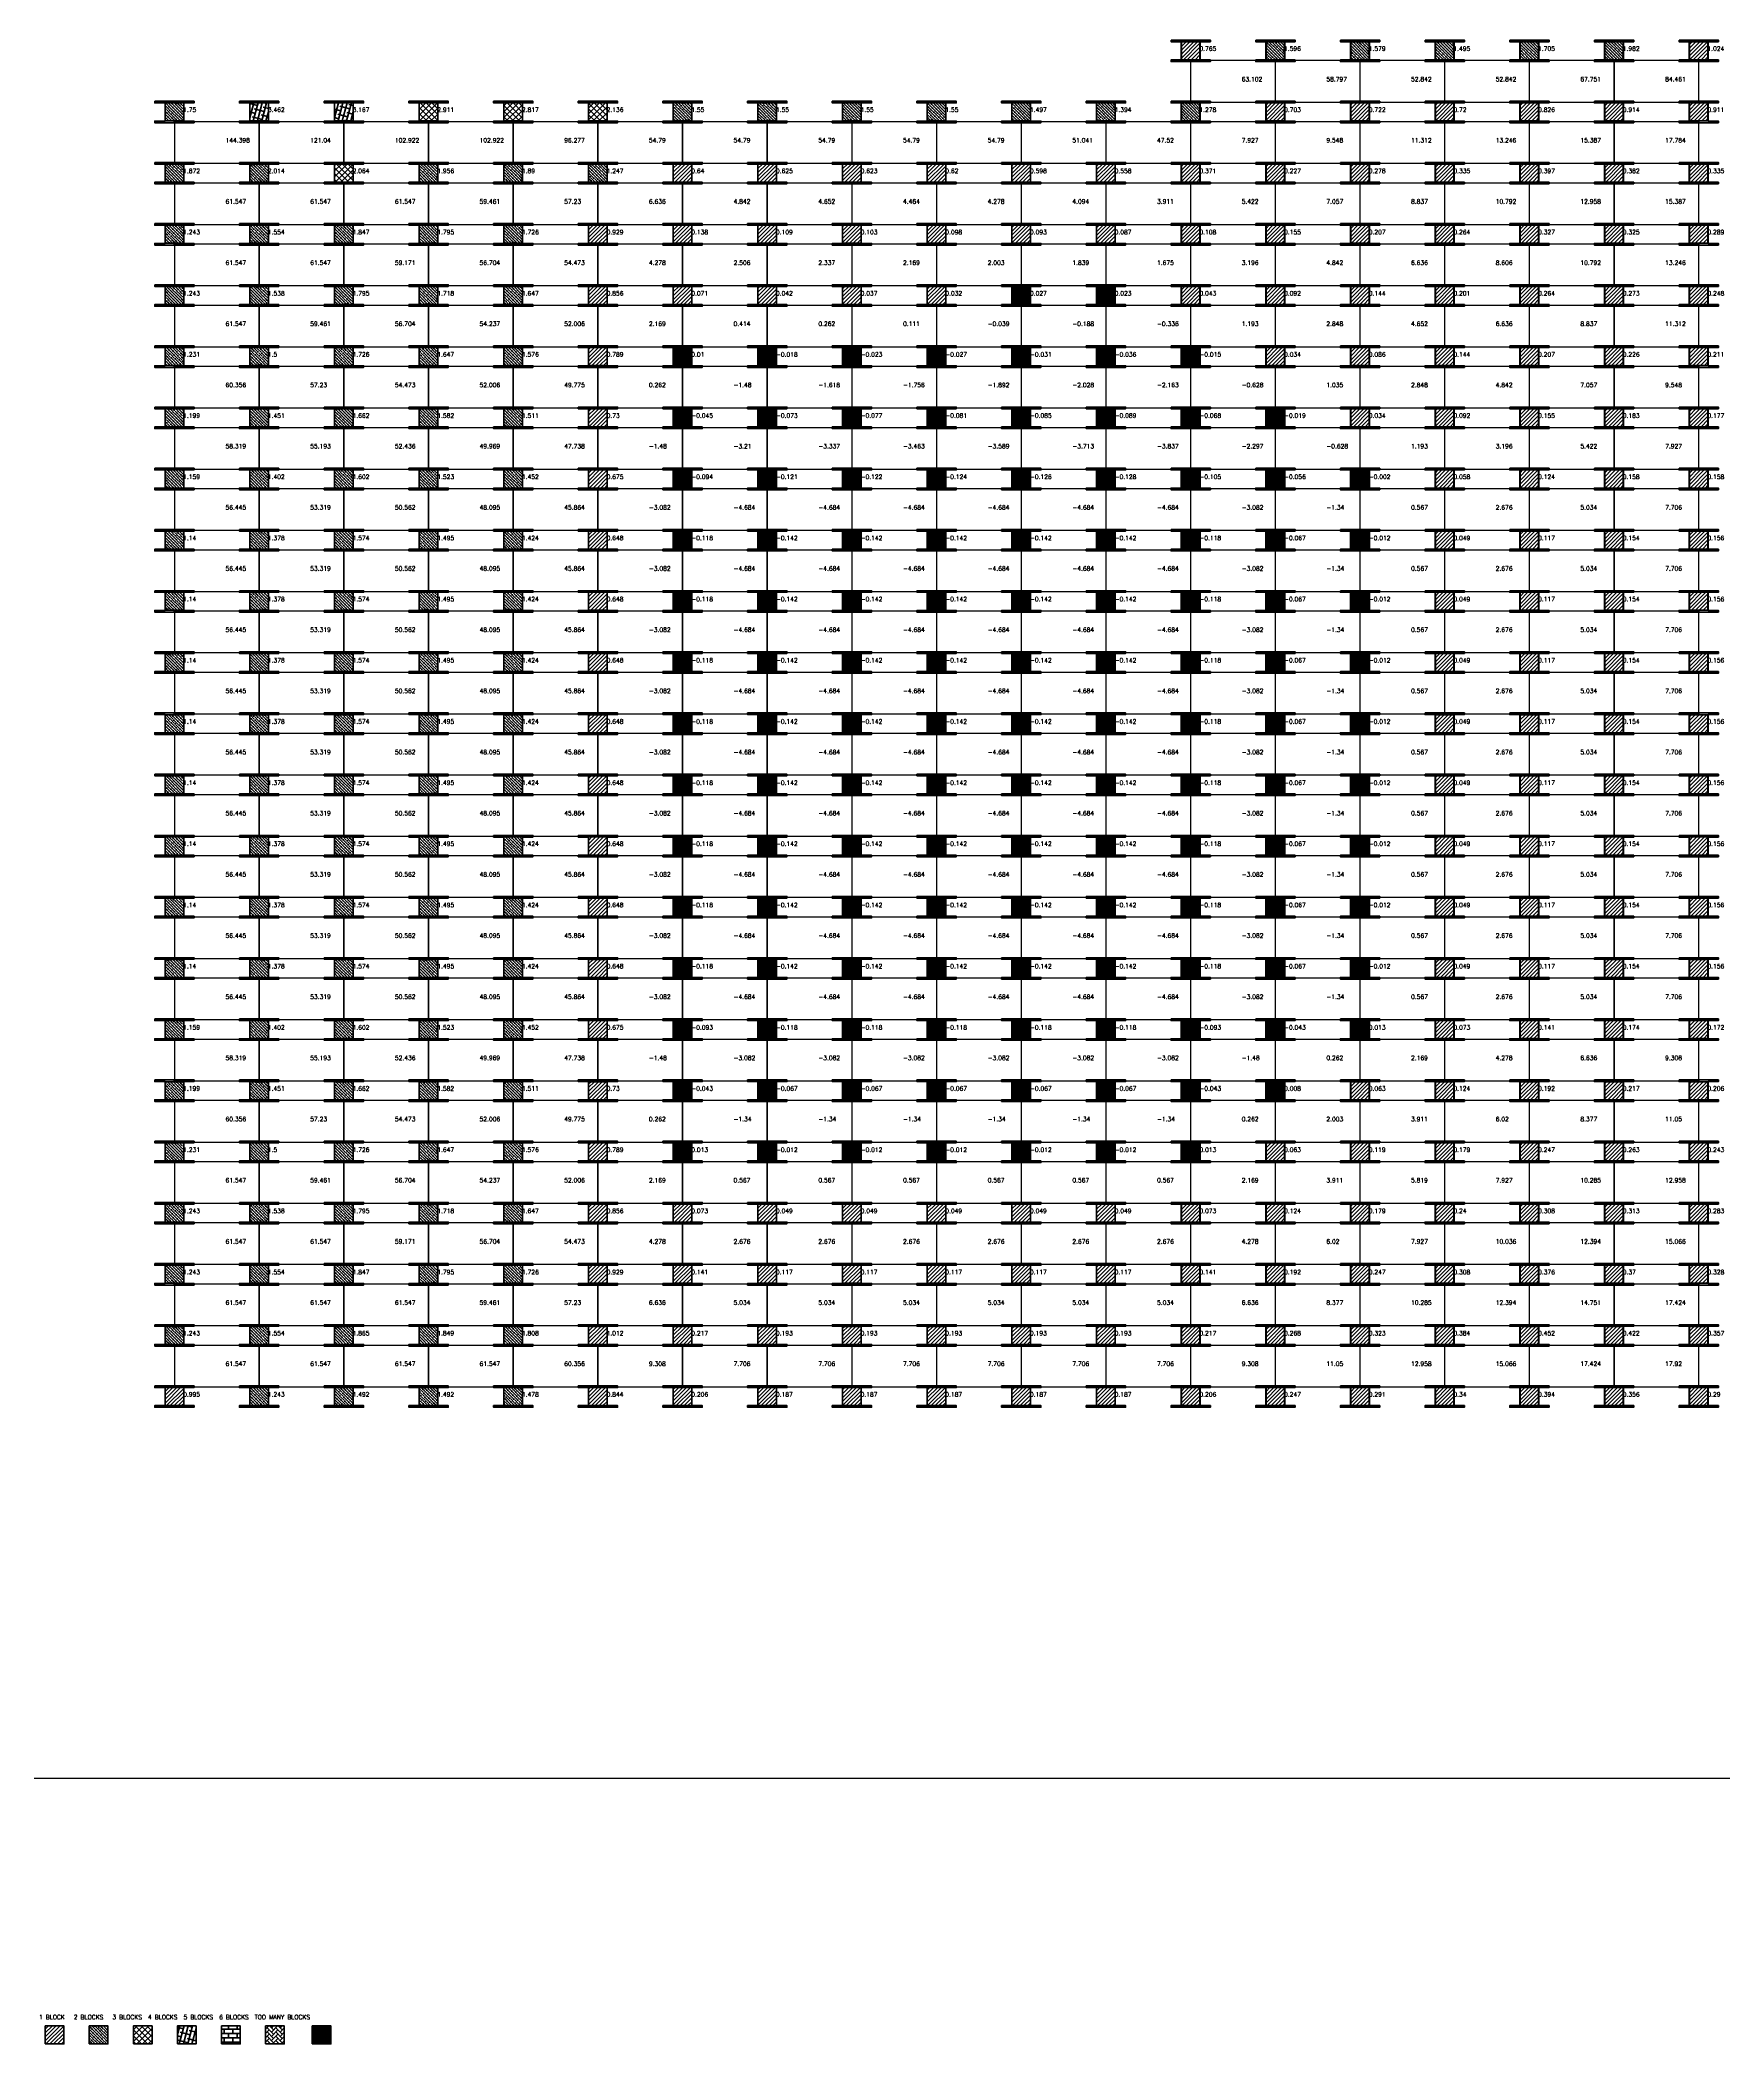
# Model space of a CAD drawing. Header units: inches. Extents: x 8143 to 14350, y 5679 to 7733.
# Drawn here: x 9980 to 11522, y 5679 to 7513 of the extents above; entities that cross this region are included whole.
import ezdxf

# ---------------------------------------------------------------- set-up
doc = ezdxf.new("R2010")
doc.units = ezdxf.units.IN
doc.header["$LTSCALE"] = 50
doc.header["$MEASUREMENT"] = 0
for name, color, linetype, lineweight in [('E-PANELS', 140, 'Continuous', 30), ('E2-ECOFEET', 254, 'Continuous', 35), ('E3-ECOFEET', 254, 'Continuous', 35), ('HATCH 1', 5, 'Continuous', 35), ('HATCH 2', 140, 'Continuous', 35), ('HATCH 3', 30, 'Continuous', 35), ('HATCH 4', 200, 'Continuous', 35), ('HATCH 5', 2, 'Continuous', 35), ('HATCH 6', 100, 'Continuous', 35), ('HATCH 7', 20, 'Continuous', 35)]:
    doc.layers.add(name, color=color, linetype=linetype, lineweight=lineweight)
doc.layers.add('EF3 TEXT', color=7, linetype='Continuous', plot=False)
doc.layers.add('IFI PERIMETER', color=231, linetype='FENCE', plot=False)
doc.layers.get('E2-ECOFEET').off()
doc.styles.add('mytext', font='romans.shx')
doc.styles.get("Standard").update_dxf_attribs({"font": 'arial.ttf'})
doc.linetypes.add('FENCE', pattern='A,0.5,-0.1,["X",Standard,S=0.1,R=0,X=-0.035,Y=-0.05],-0.1', length=0.7)
pattern_1 = [(75, (-119.168, -90.9187), (-3.62222, 0.97057), []), (165, (-119.168, -90.9187), (-8.215015, -1.68108), [9.375, -5.625])]
pattern_2 = [(135, (-119.168, -90.9187), (-3.64602, 0.994369), [4.6875, -0.9375, 0, -0.9375])]
pattern_3 = [(45, (-119.168, -90.9187), (-1.767767, 1.767767), [])]

# ---------------------------------------------------------------- blocks, each defined once
blk = doc.blocks.new('EF3_HATCH_4')
at = {"layer": 'HATCH 4'}
h = blk.add_hatch(dxfattribs=at)
h.set_pattern_fill('ANSI38', color=256, scale=30, angle=30)
h.set_pattern_definition(pattern_1)
h.paths.add_polyline_path([(-8.5, -8.25), (8.5, -8.25), (8.5, 8.25), (-8.5, 8.25)])
blk.add_lwpolyline([(-8.5, -8.25), (8.5, -8.25), (8.5, 8.25), (-8.5, 8.25)], close=True, dxfattribs=at)
blk = doc.blocks.new('EF3_HATCH_2')
at = {"layer": 'HATCH 2'}
h = blk.add_hatch(dxfattribs=at)
h.set_pattern_fill('ANSI36', color=256, scale=15, angle=90)
h.set_pattern_definition(pattern_2)
h.paths.add_polyline_path([(-8.5, -8.25), (8.5, -8.25), (8.5, 8.25), (-8.5, 8.25)])
blk.add_lwpolyline([(-8.5, -8.25), (8.5, -8.25), (8.5, 8.25), (-8.5, 8.25)], close=True, dxfattribs=at)
blk = doc.blocks.new('EF3_HATCH_1')
at = {"layer": 'HATCH 1'}
h = blk.add_hatch(dxfattribs=at)
h.set_pattern_fill('ANSI31', color=256, scale=20)
h.set_pattern_definition(pattern_3)
h.paths.add_polyline_path([(-8.5, -8.25), (8.5, -8.25), (8.5, 8.25), (-8.5, 8.25)])
blk.add_lwpolyline([(-8.5, -8.25), (8.5, -8.25), (8.5, 8.25), (-8.5, 8.25)], close=True, dxfattribs=at)
blk = doc.blocks.new('EF3_HATCH_3')
at = {"layer": 'HATCH 3'}
h = blk.add_hatch(dxfattribs=at)
h.set_pattern_fill('ANSI37', color=256, scale=30)
h.set_pattern_definition([(45, (-119.168, -90.9187), (-2.65165, 2.65165), []), (135, (-119.168, -90.9187), (-2.65165, -2.65165), [])])
h.paths.add_polyline_path([(-8.5, -8.25), (8.5, -8.25), (8.5, 8.25), (-8.5, 8.25)])
blk.add_lwpolyline([(-8.5, -8.25), (8.5, -8.25), (8.5, 8.25), (-8.5, 8.25)], close=True, dxfattribs=at)
blk = doc.blocks.new('EF3_HATCH_7')
at = {"layer": 'HATCH 7'}
h = blk.add_hatch(color=256, dxfattribs=at)
h.dxf.hatch_style = 1
h.paths.add_polyline_path([(-8.5, -8.25), (8.5, -8.25), (8.5, 8.25), (-8.5, 8.25)])
blk.add_lwpolyline([(-8.5, -8.25), (8.5, -8.25), (8.5, 8.25), (-8.5, 8.25)], close=True, dxfattribs=at)
blk = doc.blocks.new('*U9')
at = {"layer": 'HATCH 1'}
h = blk.add_hatch(dxfattribs=at)
h.set_pattern_fill('ANSI31', color=256, scale=20)
h.set_pattern_definition(pattern_3)
h.paths.add_polyline_path([(-8.5, -8.25), (8.5, -8.25), (8.5, 8.25), (-8.5, 8.25)])
blk.add_lwpolyline([(-8.5, -8.25), (8.5, -8.25), (8.5, 8.25), (-8.5, 8.25)], close=True, dxfattribs=at)
blk = doc.blocks.new('*U10')
at = {"layer": 'HATCH 2'}
h = blk.add_hatch(dxfattribs=at)
h.set_pattern_fill('ANSI36', color=256, scale=15, angle=90)
h.set_pattern_definition(pattern_2)
h.paths.add_polyline_path([(-8.5, -8.25), (8.5, -8.25), (8.5, 8.25), (-8.5, 8.25)])
blk.add_lwpolyline([(-8.5, -8.25), (8.5, -8.25), (8.5, 8.25), (-8.5, 8.25)], close=True, dxfattribs=at)
blk = doc.blocks.new('*U11')
at = {"layer": 'HATCH 4'}
h = blk.add_hatch(dxfattribs=at)
h.set_pattern_fill('ANSI38', color=256, scale=30, angle=30)
h.set_pattern_definition(pattern_1)
h.paths.add_polyline_path([(-8.5, -8.25), (8.5, -8.25), (8.5, 8.25), (-8.5, 8.25)])
blk.add_lwpolyline([(-8.5, -8.25), (8.5, -8.25), (8.5, 8.25), (-8.5, 8.25)], close=True, dxfattribs=at)
blk = doc.blocks.new('EF3_HATCH_5')
at = {"layer": 'HATCH 5'}
h = blk.add_hatch(dxfattribs=at)
h.set_pattern_fill('AR-B816', color=256, scale=0.5)
h.set_pattern_definition([(0, (-119.168, -90.9187), (0, 4), []), (90, (-119.168, -90.9187), (-4, 4), [4, -4])])
h.paths.add_polyline_path([(-8.5, -8.25), (8.5, -8.25), (8.5, 8.25), (-8.5, 8.25)])
blk.add_lwpolyline([(-8.5, -8.25), (8.5, -8.25), (8.5, 8.25), (-8.5, 8.25)], close=True, dxfattribs=at)
blk = doc.blocks.new('EF3_HATCH_6')
at = {"layer": 'HATCH 6'}
h = blk.add_hatch(dxfattribs=at)
h.set_pattern_fill('AR-HBONE', color=256, scale=0.7)
h.set_pattern_definition([(45, (-119.168, -90.9187), (3e-16, 3.9598), [8.4, -2.8]), (135, (-117.188, -88.9388), (3e-16, 3.9598), [8.4, -2.8])])
h.paths.add_polyline_path([(-8.5, -8.25), (8.5, -8.25), (8.5, 8.25), (-8.5, 8.25)])
blk.add_lwpolyline([(-8.5, -8.25), (8.5, -8.25), (8.5, 8.25), (-8.5, 8.25)], close=True, dxfattribs=at)
blk = doc.blocks.new('EF3 HATCH AND TEXT')
at = {"layer": 'HATCH 1'}
blk.add_blockref('*U9', (17.3, -21.2), dxfattribs=at)
at = {"layer": 'HATCH 2'}
blk.add_blockref('*U10', (57.6, -21.2), dxfattribs=at)
at = {"layer": 'HATCH 3'}
blk.add_blockref('EF3_HATCH_3', (98, -21.2), dxfattribs=at)
at = {"layer": 'HATCH 4'}
blk.add_blockref('*U11', (138.3, -21.2), dxfattribs=at)
at = {"layer": 'HATCH 5'}
blk.add_blockref('EF3_HATCH_5', (178.7, -21.2), dxfattribs=at)
at = {"layer": 'HATCH 6'}
blk.add_blockref('EF3_HATCH_6', (219, -21.2), dxfattribs=at)
at = {"layer": 'HATCH 7'}
blk.add_blockref('EF3_HATCH_7', (261.7, -21.2), dxfattribs=at)
at = {"layer": 'EF3 TEXT', "insert": (3, -2.9), "char_height": 4, "attachment_point": 1, "style": 'mytext'}
blk.add_mtext_dynamic_manual_height_columns('1 BLOCK   2 BLOCKS   3 BLOCKS  4 BLOCKS  5 BLOCKS  6 BLOCKS  TOO MANY BLOCKS', width=339.17, gutter_width=450.2, heights=[0], dxfattribs=at)
blk = doc.blocks.new('ET 335W 10DEG')
at = {"layer": 'E-PANELS'}
blk.add_lwpolyline([(0, 0), (77.01, 0), (77.01, -38.48), (0, -38.48)], close=True, dxfattribs=at)
blk = doc.blocks.new('EF3')
at = {"layer": 'E3-ECOFEET', "color": 5}
for points in [[(0, 0), (0, -1.5), (9.4, -1.5), (9.4, -18.1), (0, -18.1), (0, -19.6), (36, -19.6), (36, -18.1), (26.6, -18.1), (26.6, -1.5), (36, -1.5), (36, 0), (0, 0)], [(8.8, -8.1), (8.9, -8.1)]]:
    blk.add_lwpolyline(points, dxfattribs=at)
at = {"layer": 'E3-ECOFEET'}
for points in [[(17.2, -1), (17.8, -1), (17.8, -0.5)], [(18.2, -0.5), (18.2, -1), (18.8, -1)], [(17.2, -18.5), (17.8, -18.5), (17.8, -19)], [(18.2, -19), (18.2, -18.5), (18.8, -18.5)]]:
    blk.add_lwpolyline(points, dxfattribs=at)

msp = doc.modelspace()

# ---------------------------------------------------------------- linework, layer by layer
at = {"layer": 'IFI PERIMETER'}
msp.add_lwpolyline([(8143.4, 7732.5), (14350, 7732.5), (14350, 5922.2), (8143.4, 5922.2)], close=True, dxfattribs=at)

# ---------------------------------------------------------------- block references
at = {"layer": 'E-PANELS'}
for p in [(11033.8, 7494.5), (11111.3, 7494.5), (11188.8, 7494.5), (11266.3, 7494.5), (11343.8, 7494.5), (11421.4, 7494.5), (10103.7, 7438.5), (10181.2, 7438.5), (10258.7, 7438.5), (10336.2, 7438.5), (10413.7, 7438.5), (10491.2, 7438.5), (10568.7, 7438.5), (10646.3, 7438.5), (10723.8, 7438.5), (10801.3, 7438.5), (10878.8, 7438.5), (10956.3, 7438.5), (11033.8, 7438.5), (11111.3, 7438.5), (11188.8, 7438.5), (11266.3, 7438.5), (11343.8, 7438.5), (11421.4, 7438.5), (10103.7, 7382.5), (10181.2, 7382.5), (10258.7, 7382.5), (10336.2, 7382.5), (10413.7, 7382.5), (10491.2, 7382.5), (10568.7, 7382.5), (10646.3, 7382.5), (10723.8, 7382.5), (10801.3, 7382.5), (10878.8, 7382.5), (10956.3, 7382.5), (11033.8, 7382.5), (11111.3, 7382.5), (11188.8, 7382.5), (11266.3, 7382.5), (11343.8, 7382.5), (11421.4, 7382.5), (10103.7, 7326.6), (10181.2, 7326.6), (10258.7, 7326.6), (10336.2, 7326.6), (10413.7, 7326.6), (10491.2, 7326.6), (10568.7, 7326.6), (10646.3, 7326.6), (10723.8, 7326.6), (10801.3, 7326.6), (10878.8, 7326.6), (10956.3, 7326.6), (11033.8, 7326.6), (11111.3, 7326.6), (11188.8, 7326.6), (11266.3, 7326.6), (11343.8, 7326.6), (11421.4, 7326.6), (10103.7, 7270.6), (10181.2, 7270.6), (10258.7, 7270.6), (10336.2, 7270.6), (10413.7, 7270.6), (10491.2, 7270.6), (10568.7, 7270.6), (10646.3, 7270.6), (10723.8, 7270.6), (10801.3, 7270.6), (10878.8, 7270.6), (10956.3, 7270.6), (11033.8, 7270.6), (11111.3, 7270.6), (11188.8, 7270.6), (11266.3, 7270.6), (11343.8, 7270.6), (11421.4, 7270.6), (10103.7, 7214.6), (10181.2, 7214.6), (10258.7, 7214.6), (10336.2, 7214.6), (10413.7, 7214.6), (10491.2, 7214.6), (10568.7, 7214.6), (10646.3, 7214.6), (10723.8, 7214.6), (10801.3, 7214.6), (10878.8, 7214.6), (10956.3, 7214.6), (11033.8, 7214.6), (11111.3, 7214.6), (11188.8, 7214.6), (11266.3, 7214.6), (11343.8, 7214.6), (11421.4, 7214.6), (10103.7, 7158.6), (10181.2, 7158.6), (10258.7, 7158.6), (10336.2, 7158.6), (10413.7, 7158.6), (10491.2, 7158.6), (10568.7, 7158.6), (10646.3, 7158.6), (10723.8, 7158.6), (10801.3, 7158.6), (10878.8, 7158.6), (10956.3, 7158.6), (11033.8, 7158.6), (11111.3, 7158.6), (11188.8, 7158.6), (11266.3, 7158.6), (11343.8, 7158.6), (11421.4, 7158.6), (10103.7, 7102.7), (10181.2, 7102.7), (10258.7, 7102.7), (10336.2, 7102.7), (10413.7, 7102.7), (10491.2, 7102.7), (10568.7, 7102.7), (10646.3, 7102.7), (10723.8, 7102.7), (10801.3, 7102.7), (10878.8, 7102.7), (10956.3, 7102.7), (11033.8, 7102.7), (11111.3, 7102.7), (11188.8, 7102.7), (11266.3, 7102.7), (11343.8, 7102.7), (11421.4, 7102.7), (10103.7, 7046.7), (10181.2, 7046.7), (10258.7, 7046.7), (10336.2, 7046.7), (10413.7, 7046.7), (10491.2, 7046.7), (10568.7, 7046.7), (10646.3, 7046.7), (10723.8, 7046.7), (10801.3, 7046.7), (10878.8, 7046.7), (10956.3, 7046.7), (11033.8, 7046.7), (11111.3, 7046.7), (11188.8, 7046.7), (11266.3, 7046.7), (11343.8, 7046.7), (11421.4, 7046.7), (10103.7, 6990.7), (10181.2, 6990.7), (10258.7, 6990.7), (10336.2, 6990.7), (10413.7, 6990.7), (10491.2, 6990.7), (10568.7, 6990.7), (10646.3, 6990.7), (10723.8, 6990.7), (10801.3, 6990.7), (10878.8, 6990.7), (10956.3, 6990.7), (11033.8, 6990.7), (11111.3, 6990.7), (11188.8, 6990.7), (11266.3, 6990.7), (11343.8, 6990.7), (11421.4, 6990.7), (10103.7, 6934.7), (10181.2, 6934.7), (10258.7, 6934.7), (10336.2, 6934.7), (10413.7, 6934.7), (10491.2, 6934.7), (10568.7, 6934.7), (10646.3, 6934.7), (10723.8, 6934.7), (10801.3, 6934.7), (10878.8, 6934.7), (10956.3, 6934.7), (11033.8, 6934.7), (11111.3, 6934.7), (11188.8, 6934.7), (11266.3, 6934.7), (11343.8, 6934.7), (11421.4, 6934.7), (10103.7, 6878.8), (10181.2, 6878.8), (10258.7, 6878.8), (10336.2, 6878.8), (10413.7, 6878.8), (10491.2, 6878.8), (10568.7, 6878.8), (10646.3, 6878.8), (10723.8, 6878.8), (10801.3, 6878.8), (10878.8, 6878.8), (10956.3, 6878.8), (11033.8, 6878.8), (11111.3, 6878.8), (11188.8, 6878.8), (11266.3, 6878.8), (11343.8, 6878.8), (11421.4, 6878.8), (10103.7, 6822.8), (10181.2, 6822.8), (10258.7, 6822.8), (10336.2, 6822.8), (10413.7, 6822.8), (10491.2, 6822.8), (10568.7, 6822.8), (10646.3, 6822.8), (10723.8, 6822.8), (10801.3, 6822.8), (10878.8, 6822.8), (10956.3, 6822.8), (11033.8, 6822.8), (11111.3, 6822.8), (11188.8, 6822.8), (11266.3, 6822.8), (11343.8, 6822.8), (11421.4, 6822.8), (10103.7, 6766.8), (10181.2, 6766.8), (10258.7, 6766.8), (10336.2, 6766.8), (10413.7, 6766.8), (10491.2, 6766.8), (10568.7, 6766.8), (10646.3, 6766.8), (10723.8, 6766.8), (10801.3, 6766.8), (10878.8, 6766.8), (10956.3, 6766.8), (11033.8, 6766.8), (11111.3, 6766.8), (11188.8, 6766.8), (11266.3, 6766.8), (11343.8, 6766.8), (11421.4, 6766.8), (10103.7, 6710.8), (10181.2, 6710.8), (10258.7, 6710.8), (10336.2, 6710.8), (10413.7, 6710.8), (10491.2, 6710.8), (10568.7, 6710.8), (10646.3, 6710.8), (10723.8, 6710.8), (10801.3, 6710.8), (10878.8, 6710.8), (10956.3, 6710.8), (11033.8, 6710.8), (11111.3, 6710.8), (11188.8, 6710.8), (11266.3, 6710.8), (11343.8, 6710.8), (11421.4, 6710.8), (10103.7, 6654.9), (10181.2, 6654.9), (10258.7, 6654.9), (10336.2, 6654.9), (10413.7, 6654.9), (10491.2, 6654.9), (10568.7, 6654.9), (10646.3, 6654.9), (10723.8, 6654.9), (10801.3, 6654.9), (10878.8, 6654.9), (10956.3, 6654.9), (11033.8, 6654.9), (11111.3, 6654.9), (11188.8, 6654.9), (11266.3, 6654.9), (11343.8, 6654.9), (11421.4, 6654.9), (10103.7, 6598.9), (10181.2, 6598.9), (10258.7, 6598.9), (10336.2, 6598.9), (10413.7, 6598.9), (10491.2, 6598.9), (10568.7, 6598.9), (10646.3, 6598.9), (10723.8, 6598.9), (10801.3, 6598.9), (10878.8, 6598.9), (10956.3, 6598.9), (11033.8, 6598.9), (11111.3, 6598.9), (11188.8, 6598.9), (11266.3, 6598.9), (11343.8, 6598.9), (11421.4, 6598.9), (10103.7, 6542.9), (10181.2, 6542.9), (10258.7, 6542.9), (10336.2, 6542.9), (10413.7, 6542.9), (10491.2, 6542.9), (10568.7, 6542.9), (10646.3, 6542.9), (10723.8, 6542.9), (10801.3, 6542.9), (10878.8, 6542.9), (10956.3, 6542.9), (11033.8, 6542.9), (11111.3, 6542.9), (11188.8, 6542.9), (11266.3, 6542.9), (11343.8, 6542.9), (11421.4, 6542.9), (10103.7, 6487), (10181.2, 6487), (10258.7, 6487), (10336.2, 6487), (10413.7, 6487), (10491.2, 6487), (10568.7, 6487), (10646.3, 6487), (10723.8, 6487), (10801.3, 6487), (10878.8, 6487), (10956.3, 6487), (11033.8, 6487), (11111.3, 6487), (11188.8, 6487), (11266.3, 6487), (11343.8, 6487), (11421.4, 6487), (10103.7, 6431), (10181.2, 6431), (10258.7, 6431), (10336.2, 6431), (10413.7, 6431), (10491.2, 6431), (10568.7, 6431), (10646.3, 6431), (10723.8, 6431), (10801.3, 6431), (10878.8, 6431), (10956.3, 6431), (11033.8, 6431), (11111.3, 6431), (11188.8, 6431), (11266.3, 6431), (11343.8, 6431), (11421.4, 6431), (10103.7, 6375), (10181.2, 6375), (10258.7, 6375), (10336.2, 6375), (10413.7, 6375), (10491.2, 6375), (10568.7, 6375), (10646.3, 6375), (10723.8, 6375), (10801.3, 6375), (10878.8, 6375), (10956.3, 6375), (11033.8, 6375), (11111.3, 6375), (11188.8, 6375), (11266.3, 6375), (11343.8, 6375), (11421.4, 6375), (10103.7, 6319), (10181.2, 6319), (10258.7, 6319), (10336.2, 6319), (10413.7, 6319), (10491.2, 6319), (10568.7, 6319), (10646.3, 6319), (10723.8, 6319), (10801.3, 6319), (10878.8, 6319), (10956.3, 6319), (11033.8, 6319), (11111.3, 6319), (11188.8, 6319), (11266.3, 6319), (11343.8, 6319), (11421.4, 6319)]:
    msp.add_blockref('ET 335W 10DEG', p, dxfattribs=at)
at = {"layer": 'E2-ECOFEET'}
for p in [(11015.6, 7513), (11093.1, 7513), (11170.6, 7513), (11248.1, 7513), (11325.6, 7513), (11403.1, 7513), (11480.6, 7513), (10085.4, 7457), (10162.9, 7457), (10240.5, 7457), (10318, 7457), (10395.5, 7457), (10473, 7457), (10550.5, 7457), (10628, 7457), (10705.5, 7457), (10783, 7457), (10860.5, 7457), (10938, 7457), (11015.6, 7457), (11093.1, 7457), (11170.6, 7457), (11248.1, 7457), (11325.6, 7457), (11403.1, 7457), (11480.6, 7457), (10085.4, 7401.1), (10162.9, 7401.1), (10240.5, 7401.1), (10318, 7401.1), (10395.5, 7401.1), (10473, 7401.1), (10550.5, 7401.1), (10628, 7401.1), (10705.5, 7401.1), (10783, 7401.1), (10860.5, 7401.1), (10938, 7401.1), (11015.6, 7401.1), (11093.1, 7401.1), (11170.6, 7401.1), (11248.1, 7401.1), (11325.6, 7401.1), (11403.1, 7401.1), (11480.6, 7401.1), (10085.4, 7345.1), (10162.9, 7345.1), (10240.5, 7345.1), (10318, 7345.1), (10395.5, 7345.1), (10473, 7345.1), (10550.5, 7345.1), (10628, 7345.1), (10705.5, 7345.1), (10783, 7345.1), (10860.5, 7345.1), (10938, 7345.1), (11015.6, 7345.1), (11093.1, 7345.1), (11170.6, 7345.1), (11248.1, 7345.1), (11325.6, 7345.1), (11403.1, 7345.1), (11480.6, 7345.1), (10085.4, 7289.1), (10162.9, 7289.1), (10240.5, 7289.1), (10318, 7289.1), (10395.5, 7289.1), (10473, 7289.1), (10550.5, 7289.1), (10628, 7289.1), (10705.5, 7289.1), (10783, 7289.1), (10860.5, 7289.1), (10938, 7289.1), (11015.6, 7289.1), (11093.1, 7289.1), (11170.6, 7289.1), (11248.1, 7289.1), (11325.6, 7289.1), (11403.1, 7289.1), (11480.6, 7289.1), (10085.4, 7233.1), (10162.9, 7233.1), (10240.5, 7233.1), (10318, 7233.1), (10395.5, 7233.1), (10473, 7233.1), (10550.5, 7233.1), (10628, 7233.1), (10705.5, 7233.1), (10783, 7233.1), (10860.5, 7233.1), (10938, 7233.1), (11015.6, 7233.1), (11093.1, 7233.1), (11170.6, 7233.1), (11248.1, 7233.1), (11325.6, 7233.1), (11403.1, 7233.1), (11480.6, 7233.1), (10085.4, 7177.2), (10162.9, 7177.2), (10240.5, 7177.2), (10318, 7177.2), (10395.5, 7177.2), (10473, 7177.2), (10550.5, 7177.2), (10628, 7177.2), (10705.5, 7177.2), (10783, 7177.2), (10860.5, 7177.2), (10938, 7177.2), (11015.6, 7177.2), (11093.1, 7177.2), (11170.6, 7177.2), (11248.1, 7177.2), (11325.6, 7177.2), (11403.1, 7177.2), (11480.6, 7177.2), (10085.4, 7121.2), (10162.9, 7121.2), (10240.5, 7121.2), (10318, 7121.2), (10395.5, 7121.2), (10473, 7121.2), (10550.5, 7121.2), (10628, 7121.2), (10705.5, 7121.2), (10783, 7121.2), (10860.5, 7121.2), (10938, 7121.2), (11015.6, 7121.2), (11093.1, 7121.2), (11170.6, 7121.2), (11248.1, 7121.2), (11325.6, 7121.2), (11403.1, 7121.2), (11480.6, 7121.2), (10085.4, 7065.2), (10162.9, 7065.2), (10240.5, 7065.2), (10318, 7065.2), (10395.5, 7065.2), (10473, 7065.2), (10550.5, 7065.2), (10628, 7065.2), (10705.5, 7065.2), (10783, 7065.2), (10860.5, 7065.2), (10938, 7065.2), (11015.6, 7065.2), (11093.1, 7065.2), (11170.6, 7065.2), (11248.1, 7065.2), (11325.6, 7065.2), (11403.1, 7065.2), (11480.6, 7065.2), (10085.4, 7009.2), (10162.9, 7009.2), (10240.5, 7009.2), (10318, 7009.2), (10395.5, 7009.2), (10473, 7009.2), (10550.5, 7009.2), (10628, 7009.2), (10705.5, 7009.2), (10783, 7009.2), (10860.5, 7009.2), (10938, 7009.2), (11015.6, 7009.2), (11093.1, 7009.2), (11170.6, 7009.2), (11248.1, 7009.2), (11325.6, 7009.2), (11403.1, 7009.2), (11480.6, 7009.2), (10085.4, 6953.3), (10162.9, 6953.3), (10240.5, 6953.3), (10318, 6953.3), (10395.5, 6953.3), (10473, 6953.3), (10550.5, 6953.3), (10628, 6953.3), (10705.5, 6953.3), (10783, 6953.3), (10860.5, 6953.3), (10938, 6953.3), (11015.6, 6953.3), (11093.1, 6953.3), (11170.6, 6953.3), (11248.1, 6953.3), (11325.6, 6953.3), (11403.1, 6953.3), (11480.6, 6953.3), (10085.4, 6897.3), (10162.9, 6897.3), (10240.5, 6897.3), (10318, 6897.3), (10395.5, 6897.3), (10473, 6897.3), (10550.5, 6897.3), (10628, 6897.3), (10705.5, 6897.3), (10783, 6897.3), (10860.5, 6897.3), (10938, 6897.3), (11015.6, 6897.3), (11093.1, 6897.3), (11170.6, 6897.3), (11248.1, 6897.3), (11325.6, 6897.3), (11403.1, 6897.3), (11480.6, 6897.3), (10085.4, 6841.3), (10162.9, 6841.3), (10240.5, 6841.3), (10318, 6841.3), (10395.5, 6841.3), (10473, 6841.3), (10550.5, 6841.3), (10628, 6841.3), (10705.5, 6841.3), (10783, 6841.3), (10860.5, 6841.3), (10938, 6841.3), (11015.6, 6841.3), (11093.1, 6841.3), (11170.6, 6841.3), (11248.1, 6841.3), (11325.6, 6841.3), (11403.1, 6841.3), (11480.6, 6841.3), (10085.4, 6785.3), (10162.9, 6785.3), (10240.5, 6785.3), (10318, 6785.3), (10395.5, 6785.3), (10473, 6785.3), (10550.5, 6785.3), (10628, 6785.3), (10705.5, 6785.3), (10783, 6785.3), (10860.5, 6785.3), (10938, 6785.3), (11015.6, 6785.3), (11093.1, 6785.3), (11170.6, 6785.3), (11248.1, 6785.3), (11325.6, 6785.3), (11403.1, 6785.3), (11480.6, 6785.3), (10085.4, 6729.4), (10162.9, 6729.4), (10240.5, 6729.4), (10318, 6729.4), (10395.5, 6729.4), (10473, 6729.4), (10550.5, 6729.4), (10628, 6729.4), (10705.5, 6729.4), (10783, 6729.4), (10860.5, 6729.4), (10938, 6729.4), (11015.6, 6729.4), (11093.1, 6729.4), (11170.6, 6729.4), (11248.1, 6729.4), (11325.6, 6729.4), (11403.1, 6729.4), (11480.6, 6729.4), (10085.4, 6673.4), (10162.9, 6673.4), (10240.5, 6673.4), (10318, 6673.4), (10395.5, 6673.4), (10473, 6673.4), (10550.5, 6673.4), (10628, 6673.4), (10705.5, 6673.4), (10783, 6673.4), (10860.5, 6673.4), (10938, 6673.4), (11015.6, 6673.4), (11093.1, 6673.4), (11170.6, 6673.4), (11248.1, 6673.4), (11325.6, 6673.4), (11403.1, 6673.4), (11480.6, 6673.4), (10085.4, 6617.4), (10162.9, 6617.4), (10240.5, 6617.4), (10318, 6617.4), (10395.5, 6617.4), (10473, 6617.4), (10550.5, 6617.4), (10628, 6617.4), (10705.5, 6617.4), (10783, 6617.4), (10860.5, 6617.4), (10938, 6617.4), (11015.6, 6617.4), (11093.1, 6617.4), (11170.6, 6617.4), (11248.1, 6617.4), (11325.6, 6617.4), (11403.1, 6617.4), (11480.6, 6617.4), (10085.4, 6561.5), (10162.9, 6561.5), (10240.5, 6561.5), (10318, 6561.5), (10395.5, 6561.5), (10473, 6561.5), (10550.5, 6561.5), (10628, 6561.5), (10705.5, 6561.5), (10783, 6561.5), (10860.5, 6561.5), (10938, 6561.5), (11015.6, 6561.5), (11093.1, 6561.5), (11170.6, 6561.5), (11248.1, 6561.5), (11325.6, 6561.5), (11403.1, 6561.5), (11480.6, 6561.5), (10085.4, 6505.5), (10162.9, 6505.5), (10240.5, 6505.5), (10318, 6505.5), (10395.5, 6505.5), (10473, 6505.5), (10550.5, 6505.5), (10628, 6505.5), (10705.5, 6505.5), (10783, 6505.5), (10860.5, 6505.5), (10938, 6505.5), (11015.6, 6505.5), (11093.1, 6505.5), (11170.6, 6505.5), (11248.1, 6505.5), (11325.6, 6505.5), (11403.1, 6505.5), (11480.6, 6505.5), (10085.4, 6449.5), (10162.9, 6449.5), (10240.5, 6449.5), (10318, 6449.5), (10395.5, 6449.5), (10473, 6449.5), (10550.5, 6449.5), (10628, 6449.5), (10705.5, 6449.5), (10783, 6449.5), (10860.5, 6449.5), (10938, 6449.5), (11015.6, 6449.5), (11093.1, 6449.5), (11170.6, 6449.5), (11248.1, 6449.5), (11325.6, 6449.5), (11403.1, 6449.5), (11480.6, 6449.5), (10085.4, 6393.5), (10162.9, 6393.5), (10240.5, 6393.5), (10318, 6393.5), (10395.5, 6393.5), (10473, 6393.5), (10550.5, 6393.5), (10628, 6393.5), (10705.5, 6393.5), (10783, 6393.5), (10860.5, 6393.5), (10938, 6393.5), (11015.6, 6393.5), (11093.1, 6393.5), (11170.6, 6393.5), (11248.1, 6393.5), (11325.6, 6393.5), (11403.1, 6393.5), (11480.6, 6393.5), (10085.4, 6337.6), (10162.9, 6337.6), (10240.5, 6337.6), (10318, 6337.6), (10395.5, 6337.6), (10473, 6337.6), (10550.5, 6337.6), (10628, 6337.6), (10705.5, 6337.6), (10783, 6337.6), (10860.5, 6337.6), (10938, 6337.6), (11015.6, 6337.6), (11093.1, 6337.6), (11170.6, 6337.6), (11248.1, 6337.6), (11325.6, 6337.6), (11403.1, 6337.6), (11480.6, 6337.6), (10085.4, 6281.6), (10162.9, 6281.6), (10240.5, 6281.6), (10318, 6281.6), (10395.5, 6281.6), (10473, 6281.6), (10550.5, 6281.6), (10628, 6281.6), (10705.5, 6281.6), (10783, 6281.6), (10860.5, 6281.6), (10938, 6281.6), (11015.6, 6281.6), (11093.1, 6281.6), (11170.6, 6281.6), (11248.1, 6281.6), (11325.6, 6281.6), (11403.1, 6281.6), (11480.6, 6281.6)]:
    msp.add_blockref('EF3', p, dxfattribs=at)
at = {"layer": 'EF3 TEXT'}
msp.add_blockref('EF3 HATCH AND TEXT', (9976.4, 5708.9), dxfattribs=at)
at = {"layer": 'HATCH 1'}
for p in [(11033.6, 7503.2), (11498.6, 7503.2), (11111.1, 7447.3), (11188.6, 7447.3), (11266.1, 7447.3), (11343.6, 7447.3), (11421.1, 7447.3), (11498.6, 7447.3), (10568.5, 7391.3), (10646, 7391.3), (10723.5, 7391.3), (10801, 7391.3), (10878.5, 7391.3), (10956, 7391.3), (11033.6, 7391.3), (11111.1, 7391.3), (11188.6, 7391.3), (11266.1, 7391.3), (11343.6, 7391.3), (11421.1, 7391.3), (11498.6, 7391.3), (10491, 7335.3), (10568.5, 7335.3), (10646, 7335.3), (10723.5, 7335.3), (10801, 7335.3), (10878.5, 7335.3), (10956, 7335.3), (11033.6, 7335.3), (11111.1, 7335.3), (11188.6, 7335.3), (11266.1, 7335.3), (11343.6, 7335.3), (11421.1, 7335.3), (11498.6, 7335.3), (10491, 7279.3), (10568.5, 7279.3), (10646, 7279.3), (10723.5, 7279.3), (10801, 7279.3), (11033.6, 7279.3), (11111.1, 7279.3), (11188.6, 7279.3), (11266.1, 7279.3), (11343.6, 7279.3), (11421.1, 7279.3), (11498.6, 7279.3), (10491, 7223.4), (11111.1, 7223.4), (11188.6, 7223.4), (11266.1, 7223.4), (11343.6, 7223.4), (11421.1, 7223.4), (11498.6, 7223.4), (10491, 7167.4), (11188.6, 7167.4), (11266.1, 7167.4), (11343.6, 7167.4), (11421.1, 7167.4), (11498.6, 7167.4), (10491, 7111.4), (11266.1, 7111.4), (11343.6, 7111.4), (11421.1, 7111.4), (11498.6, 7111.4), (10491, 7055.4), (11266.1, 7055.4), (11343.6, 7055.4), (11421.1, 7055.4), (11498.6, 7055.4), (10491, 6999.5), (11266.1, 6999.5), (11343.6, 6999.5), (11421.1, 6999.5), (11498.6, 6999.5), (10491, 6943.5), (11266.1, 6943.5), (11343.6, 6943.5), (11421.1, 6943.5), (11498.6, 6943.5), (10491, 6887.5), (11266.1, 6887.5), (11343.6, 6887.5), (11421.1, 6887.5), (11498.6, 6887.5), (10491, 6831.5), (11266.1, 6831.5), (11343.6, 6831.5), (11421.1, 6831.5), (11498.6, 6831.5), (10491, 6775.6), (11266.1, 6775.6), (11343.6, 6775.6), (11421.1, 6775.6), (11498.6, 6775.6), (10491, 6719.6), (11266.1, 6719.6), (11343.6, 6719.6), (11421.1, 6719.6), (11498.6, 6719.6), (10491, 6663.6), (11266.1, 6663.6), (11343.6, 6663.6), (11421.1, 6663.6), (11498.6, 6663.6), (10491, 6607.6), (11266.1, 6607.6), (11343.6, 6607.6), (11421.1, 6607.6), (11498.6, 6607.6), (10491, 6551.7), (11188.6, 6551.7), (11266.1, 6551.7), (11343.6, 6551.7), (11421.1, 6551.7), (11498.6, 6551.7), (10491, 6495.7), (11111.1, 6495.7), (11188.6, 6495.7), (11266.1, 6495.7), (11343.6, 6495.7), (11421.1, 6495.7), (11498.6, 6495.7), (10491, 6439.7), (10568.5, 6439.7), (10646, 6439.7), (10723.5, 6439.7), (10801, 6439.7), (10878.5, 6439.7), (10956, 6439.7), (11033.6, 6439.7), (11111.1, 6439.7), (11188.6, 6439.7), (11266.1, 6439.7), (11343.6, 6439.7), (11421.1, 6439.7), (11498.6, 6439.7), (10491, 6383.7), (10568.5, 6383.7), (10646, 6383.7), (10723.5, 6383.7), (10801, 6383.7), (10878.5, 6383.7), (10956, 6383.7), (11033.6, 6383.7), (11111.1, 6383.7), (11188.6, 6383.7), (11266.1, 6383.7), (11343.6, 6383.7), (11421.1, 6383.7), (11498.6, 6383.7), (10491, 6327.8), (10568.5, 6327.8), (10646, 6327.8), (10723.5, 6327.8), (10801, 6327.8), (10878.5, 6327.8), (10956, 6327.8), (11033.6, 6327.8), (11111.1, 6327.8), (11188.6, 6327.8), (11266.1, 6327.8), (11343.6, 6327.8), (11421.1, 6327.8), (11498.6, 6327.8), (10103.4, 6271.8), (10491, 6271.8), (10568.5, 6271.8), (10646, 6271.8), (10723.5, 6271.8), (10801, 6271.8), (10878.5, 6271.8), (10956, 6271.8), (11033.6, 6271.8), (11111.1, 6271.8), (11188.6, 6271.8), (11266.1, 6271.8), (11343.6, 6271.8), (11421.1, 6271.8), (11498.6, 6271.8)]:
    msp.add_blockref('EF3_HATCH_1', p, dxfattribs=at)
at = {"layer": 'HATCH 2'}
for p in [(11111.1, 7503.2), (11188.6, 7503.2), (11266.1, 7503.2), (11343.6, 7503.2), (11421.1, 7503.2), (10103.4, 7447.3), (10568.5, 7447.3), (10646, 7447.3), (10723.5, 7447.3), (10801, 7447.3), (10878.5, 7447.3), (10956, 7447.3), (11033.6, 7447.3), (10103.4, 7391.3), (10180.9, 7391.3), (10336, 7391.3), (10413.5, 7391.3), (10491, 7391.3), (10103.4, 7335.3), (10180.9, 7335.3), (10258.5, 7335.3), (10336, 7335.3), (10413.5, 7335.3), (10103.4, 7279.3), (10180.9, 7279.3), (10258.5, 7279.3), (10336, 7279.3), (10413.5, 7279.3), (10103.4, 7223.4), (10180.9, 7223.4), (10258.5, 7223.4), (10336, 7223.4), (10413.5, 7223.4), (10103.4, 7167.4), (10180.9, 7167.4), (10258.5, 7167.4), (10336, 7167.4), (10413.5, 7167.4), (10103.4, 7111.4), (10180.9, 7111.4), (10258.5, 7111.4), (10336, 7111.4), (10413.5, 7111.4), (10103.4, 7055.4), (10180.9, 7055.4), (10258.5, 7055.4), (10336, 7055.4), (10413.5, 7055.4), (10103.4, 6999.5), (10180.9, 6999.5), (10258.5, 6999.5), (10336, 6999.5), (10413.5, 6999.5), (10103.4, 6943.5), (10180.9, 6943.5), (10258.5, 6943.5), (10336, 6943.5), (10413.5, 6943.5), (10103.4, 6887.5), (10180.9, 6887.5), (10258.5, 6887.5), (10336, 6887.5), (10413.5, 6887.5), (10103.4, 6831.5), (10180.9, 6831.5), (10258.5, 6831.5), (10336, 6831.5), (10413.5, 6831.5), (10103.4, 6775.6), (10180.9, 6775.6), (10258.5, 6775.6), (10336, 6775.6), (10413.5, 6775.6), (10103.4, 6719.6), (10180.9, 6719.6), (10258.5, 6719.6), (10336, 6719.6), (10413.5, 6719.6), (10103.4, 6663.6), (10180.9, 6663.6), (10258.5, 6663.6), (10336, 6663.6), (10413.5, 6663.6), (10103.4, 6607.6), (10180.9, 6607.6), (10258.5, 6607.6), (10336, 6607.6), (10413.5, 6607.6), (10103.4, 6551.7), (10180.9, 6551.7), (10258.5, 6551.7), (10336, 6551.7), (10413.5, 6551.7), (10103.4, 6495.7), (10180.9, 6495.7), (10258.5, 6495.7), (10336, 6495.7), (10413.5, 6495.7), (10103.4, 6439.7), (10180.9, 6439.7), (10258.5, 6439.7), (10336, 6439.7), (10413.5, 6439.7), (10103.4, 6383.7), (10180.9, 6383.7), (10258.5, 6383.7), (10336, 6383.7), (10413.5, 6383.7), (10103.4, 6327.8), (10180.9, 6327.8), (10258.5, 6327.8), (10336, 6327.8), (10413.5, 6327.8), (10180.9, 6271.8), (10258.5, 6271.8), (10336, 6271.8), (10413.5, 6271.8)]:
    msp.add_blockref('EF3_HATCH_2', p, dxfattribs=at)
at = {"layer": 'HATCH 3'}
for p in [(10336, 7447.3), (10413.5, 7447.3), (10491, 7447.3), (10258.5, 7391.3)]:
    msp.add_blockref('EF3_HATCH_3', p, dxfattribs=at)
at = {"layer": 'HATCH 4'}
for p in [(10180.9, 7447.3), (10258.5, 7447.3)]:
    msp.add_blockref('EF3_HATCH_4', p, dxfattribs=at)
at = {"layer": 'HATCH 7'}
for p in [(10878.5, 7279.3), (10956, 7279.3), (10568.5, 7223.4), (10646, 7223.4), (10723.5, 7223.4), (10801, 7223.4), (10878.5, 7223.4), (10956, 7223.4), (11033.6, 7223.4), (10568.5, 7167.4), (10646, 7167.4), (10723.5, 7167.4), (10801, 7167.4), (10878.5, 7167.4), (10956, 7167.4), (11033.6, 7167.4), (11111.1, 7167.4), (10568.5, 7111.4), (10646, 7111.4), (10723.5, 7111.4), (10801, 7111.4), (10878.5, 7111.4), (10956, 7111.4), (11033.6, 7111.4), (11111.1, 7111.4), (11188.6, 7111.4), (10568.5, 7055.4), (10646, 7055.4), (10723.5, 7055.4), (10801, 7055.4), (10878.5, 7055.4), (10956, 7055.4), (11033.6, 7055.4), (11111.1, 7055.4), (11188.6, 7055.4), (10568.5, 6999.5), (10646, 6999.5), (10723.5, 6999.5), (10801, 6999.5), (10878.5, 6999.5), (10956, 6999.5), (11033.6, 6999.5), (11111.1, 6999.5), (11188.6, 6999.5), (10568.5, 6943.5), (10646, 6943.5), (10723.5, 6943.5), (10801, 6943.5), (10878.5, 6943.5), (10956, 6943.5), (11033.6, 6943.5), (11111.1, 6943.5), (11188.6, 6943.5), (10568.5, 6887.5), (10646, 6887.5), (10723.5, 6887.5), (10801, 6887.5), (10878.5, 6887.5), (10956, 6887.5), (11033.6, 6887.5), (11111.1, 6887.5), (11188.6, 6887.5), (10568.5, 6831.5), (10646, 6831.5), (10723.5, 6831.5), (10801, 6831.5), (10878.5, 6831.5), (10956, 6831.5), (11033.6, 6831.5), (11111.1, 6831.5), (11188.6, 6831.5), (10568.5, 6775.6), (10646, 6775.6), (10723.5, 6775.6), (10801, 6775.6), (10878.5, 6775.6), (10956, 6775.6), (11033.6, 6775.6), (11111.1, 6775.6), (11188.6, 6775.6), (10568.5, 6719.6), (10646, 6719.6), (10723.5, 6719.6), (10801, 6719.6), (10878.5, 6719.6), (10956, 6719.6), (11033.6, 6719.6), (11111.1, 6719.6), (11188.6, 6719.6), (10568.5, 6663.6), (10646, 6663.6), (10723.5, 6663.6), (10801, 6663.6), (10878.5, 6663.6), (10956, 6663.6), (11033.6, 6663.6), (11111.1, 6663.6), (11188.6, 6663.6), (10568.5, 6607.6), (10646, 6607.6), (10723.5, 6607.6), (10801, 6607.6), (10878.5, 6607.6), (10956, 6607.6), (11033.6, 6607.6), (11111.1, 6607.6), (11188.6, 6607.6), (10568.5, 6551.7), (10646, 6551.7), (10723.5, 6551.7), (10801, 6551.7), (10878.5, 6551.7), (10956, 6551.7), (11033.6, 6551.7), (11111.1, 6551.7), (10568.5, 6495.7), (10646, 6495.7), (10723.5, 6495.7), (10801, 6495.7), (10878.5, 6495.7), (10956, 6495.7), (11033.6, 6495.7)]:
    msp.add_blockref('EF3_HATCH_7', p, dxfattribs=at)

# ---------------------------------------------------------------- texts
at = {"layer": 'EF3 TEXT', "style": 'mytext'}
for s, p in [('0.765', (11041.6, 7503.2)), ('1.596', (11119.1, 7503.2)), ('1.579', (11196.6, 7503.2)), ('1.495', (11274.1, 7503.2)), ('1.705', (11351.6, 7503.2)), ('1.982', (11429.1, 7503.2)), ('1.024', (11506.6, 7503.2)), ('63.102', (11080.3, 7475.2)), ('58.797', (11157.8, 7475.2)), ('52.842', (11235.3, 7475.2)), ('52.842', (11312.8, 7475.2)), ('67.751', (11390.3, 7475.2)), ('84.461', (11467.9, 7475.2)), ('1.75', (10111.4, 7447.3)), ('3.462', (10188.9, 7447.3)), ('3.167', (10266.5, 7447.3)), ('2.911', (10344, 7447.3)), ('2.817', (10421.5, 7447.3)), ('2.136', (10499, 7447.3)), ('1.55', (10576.5, 7447.3)), ('1.55', (10654, 7447.3)), ('1.55', (10731.5, 7447.3)), ('1.55', (10809, 7447.3)), ('1.497', (10886.5, 7447.3)), ('1.394', (10964, 7447.3)), ('1.278', (11041.6, 7447.3)), ('0.703', (11119.1, 7447.3)), ('0.722', (11196.6, 7447.3)), ('0.72', (11274.1, 7447.3)), ('0.826', (11351.6, 7447.3)), ('0.914', (11429.1, 7447.3)), ('0.911', (11506.6, 7447.3)), ('144.398', (10150.2, 7419.3)), ('121.04', (10227.7, 7419.3)), ('102.922', (10305.2, 7419.3)), ('102.922', (10382.7, 7419.3)), ('96.277', (10460.2, 7419.3)), ('54.79', (10537.7, 7419.3)), ('54.79', (10615.2, 7419.3)), ('54.79', (10692.8, 7419.3)), ('54.79', (10770.3, 7419.3)), ('54.79', (10847.8, 7419.3)), ('51.041', (10925.3, 7419.3)), ('47.52', (11002.8, 7419.3)), ('7.927', (11080.3, 7419.3)), ('9.548', (11157.8, 7419.3)), ('11.312', (11235.3, 7419.3)), ('13.246', (11312.8, 7419.3)), ('15.387', (11390.3, 7419.3)), ('17.784', (11467.9, 7419.3)), ('1.872', (10111.4, 7391.3)), ('2.014', (10188.9, 7391.3)), ('2.064', (10266.5, 7391.3)), ('1.956', (10344, 7391.3)), ('1.89', (10421.5, 7391.3)), ('1.247', (10499, 7391.3)), ('0.64', (10576.5, 7391.3)), ('0.625', (10654, 7391.3)), ('0.623', (10731.5, 7391.3)), ('0.62', (10809, 7391.3)), ('0.598', (10886.5, 7391.3)), ('0.558', (10964, 7391.3)), ('0.371', (11041.6, 7391.3)), ('0.227', (11119.1, 7391.3)), ('0.278', (11196.6, 7391.3)), ('0.335', (11274.1, 7391.3)), ('0.397', (11351.6, 7391.3)), ('0.382', (11429.1, 7391.3)), ('0.335', (11506.6, 7391.3)), ('61.547', (10150.2, 7363.3)), ('61.547', (10227.7, 7363.3)), ('61.547', (10305.2, 7363.3)), ('59.461', (10382.7, 7363.3)), ('57.23', (10460.2, 7363.3)), ('6.636', (10537.7, 7363.3)), ('4.842', (10615.2, 7363.3)), ('4.652', (10692.8, 7363.3)), ('4.464', (10770.3, 7363.3)), ('4.278', (10847.8, 7363.3)), ('4.094', (10925.3, 7363.3)), ('3.911', (11002.8, 7363.3)), ('5.422', (11080.3, 7363.3)), ('7.057', (11157.8, 7363.3)), ('8.837', (11235.3, 7363.3)), ('10.792', (11312.8, 7363.3)), ('12.958', (11390.3, 7363.3)), ('15.387', (11467.9, 7363.3)), ('1.243', (10111.4, 7335.3)), ('1.554', (10188.9, 7335.3)), ('1.847', (10266.5, 7335.3)), ('1.795', (10344, 7335.3)), ('1.726', (10421.5, 7335.3)), ('0.929', (10499, 7335.3)), ('0.138', (10576.5, 7335.3)), ('0.109', (10654, 7335.3)), ('0.103', (10731.5, 7335.3)), ('0.098', (10809, 7335.3)), ('0.093', (10886.5, 7335.3)), ('0.087', (10964, 7335.3)), ('0.108', (11041.6, 7335.3)), ('0.155', (11119.1, 7335.3)), ('0.207', (11196.6, 7335.3)), ('0.264', (11274.1, 7335.3)), ('0.327', (11351.6, 7335.3)), ('0.325', (11429.1, 7335.3)), ('0.289', (11506.6, 7335.3)), ('61.547', (10150.2, 7307.3)), ('61.547', (10227.7, 7307.3)), ('59.171', (10305.2, 7307.3)), ('56.704', (10382.7, 7307.3)), ('54.473', (10460.2, 7307.3)), ('4.278', (10537.7, 7307.3)), ('2.506', (10615.2, 7307.3)), ('2.337', (10692.8, 7307.3)), ('2.169', (10770.3, 7307.3)), ('2.003', (10847.8, 7307.3)), ('1.839', (10925.3, 7307.3)), ('1.675', (11002.8, 7307.3)), ('3.196', (11080.3, 7307.3)), ('4.842', (11157.8, 7307.3)), ('6.636', (11235.3, 7307.3)), ('8.606', (11312.8, 7307.3)), ('10.792', (11390.3, 7307.3)), ('13.246', (11467.9, 7307.3)), ('1.243', (10111.4, 7279.3)), ('1.538', (10188.9, 7279.3)), ('1.795', (10266.5, 7279.3)), ('1.718', (10344, 7279.3)), ('1.647', (10421.5, 7279.3)), ('0.856', (10499, 7279.3)), ('0.071', (10576.5, 7279.3)), ('0.042', (10654, 7279.3)), ('0.037', (10731.5, 7279.3)), ('0.032', (10809, 7279.3)), ('0.027', (10886.5, 7279.3)), ('0.023', (10964, 7279.3)), ('0.043', (11041.6, 7279.3)), ('0.092', (11119.1, 7279.3)), ('0.144', (11196.6, 7279.3)), ('0.201', (11274.1, 7279.3)), ('0.264', (11351.6, 7279.3)), ('0.273', (11429.1, 7279.3)), ('0.248', (11506.6, 7279.3)), ('61.547', (10150.2, 7251.4)), ('59.461', (10227.7, 7251.4)), ('56.704', (10305.2, 7251.4)), ('54.237', (10382.7, 7251.4)), ('52.006', (10460.2, 7251.4)), ('2.169', (10537.7, 7251.4)), ('0.414', (10615.2, 7251.4)), ('0.262', (10692.8, 7251.4)), ('0.111', (10770.3, 7251.4)), ('-0.039', (10847.8, 7251.4)), ('-0.188', (10925.3, 7251.4)), ('-0.336', (11002.8, 7251.4)), ('1.193', (11080.3, 7251.4)), ('2.848', (11157.8, 7251.4)), ('4.652', (11235.3, 7251.4)), ('6.636', (11312.8, 7251.4)), ('8.837', (11390.3, 7251.4)), ('11.312', (11467.9, 7251.4)), ('1.231', (10111.4, 7223.4)), ('1.5', (10188.9, 7223.4)), ('1.726', (10266.5, 7223.4)), ('1.647', (10344, 7223.4)), ('1.576', (10421.5, 7223.4)), ('0.789', (10499, 7223.4)), ('0.01', (10576.5, 7223.4)), ('-0.018', (10654, 7223.4)), ('-0.023', (10731.5, 7223.4)), ('-0.027', (10809, 7223.4)), ('-0.031', (10886.5, 7223.4)), ('-0.036', (10964, 7223.4)), ('-0.015', (11041.6, 7223.4)), ('0.034', (11119.1, 7223.4)), ('0.086', (11196.6, 7223.4)), ('0.144', (11274.1, 7223.4)), ('0.207', (11351.6, 7223.4)), ('0.226', (11429.1, 7223.4)), ('0.211', (11506.6, 7223.4)), ('60.356', (10150.2, 7195.4)), ('57.23', (10227.7, 7195.4)), ('54.473', (10305.2, 7195.4)), ('52.006', (10382.7, 7195.4)), ('49.775', (10460.2, 7195.4)), ('0.262', (10537.7, 7195.4)), ('-1.48', (10615.2, 7195.4)), ('-1.618', (10692.8, 7195.4)), ('-1.756', (10770.3, 7195.4)), ('-1.892', (10847.8, 7195.4)), ('-2.028', (10925.3, 7195.4)), ('-2.163', (11002.8, 7195.4)), ('-0.628', (11080.3, 7195.4)), ('1.035', (11157.8, 7195.4)), ('2.848', (11235.3, 7195.4)), ('4.842', (11312.8, 7195.4)), ('7.057', (11390.3, 7195.4)), ('9.548', (11467.9, 7195.4)), ('1.199', (10111.4, 7167.4)), ('1.451', (10188.9, 7167.4)), ('1.662', (10266.5, 7167.4)), ('1.582', (10344, 7167.4)), ('1.511', (10421.5, 7167.4)), ('0.73', (10499, 7167.4)), ('-0.045', (10576.5, 7167.4)), ('-0.073', (10654, 7167.4)), ('-0.077', (10731.5, 7167.4)), ('-0.081', (10809, 7167.4)), ('-0.085', (10886.5, 7167.4)), ('-0.089', (10964, 7167.4)), ('-0.068', (11041.6, 7167.4)), ('-0.019', (11119.1, 7167.4)), ('0.034', (11196.6, 7167.4)), ('0.092', (11274.1, 7167.4)), ('0.155', (11351.6, 7167.4)), ('0.183', (11429.1, 7167.4)), ('0.177', (11506.6, 7167.4)), ('58.319', (10150.2, 7139.4)), ('55.193', (10227.7, 7139.4)), ('52.436', (10305.2, 7139.4)), ('49.969', (10382.7, 7139.4)), ('47.738', (10460.2, 7139.4)), ('-1.48', (10537.7, 7139.4)), ('-3.21', (10615.2, 7139.4)), ('-3.337', (10692.8, 7139.4)), ('-3.463', (10770.3, 7139.4)), ('-3.589', (10847.8, 7139.4)), ('-3.713', (10925.3, 7139.4)), ('-3.837', (11002.8, 7139.4)), ('-2.297', (11080.3, 7139.4)), ('-0.628', (11157.8, 7139.4)), ('1.193', (11235.3, 7139.4)), ('3.196', (11312.8, 7139.4)), ('5.422', (11390.3, 7139.4)), ('7.927', (11467.9, 7139.4)), ('1.159', (10111.4, 7111.4)), ('1.402', (10188.9, 7111.4)), ('1.602', (10266.5, 7111.4)), ('1.523', (10344, 7111.4)), ('1.452', (10421.5, 7111.4)), ('0.675', (10499, 7111.4)), ('-0.094', (10576.5, 7111.4)), ('-0.121', (10654, 7111.4)), ('-0.122', (10731.5, 7111.4)), ('-0.124', (10809, 7111.4)), ('-0.126', (10886.5, 7111.4)), ('-0.128', (10964, 7111.4)), ('-0.105', (11041.6, 7111.4)), ('-0.056', (11119.1, 7111.4)), ('-0.002', (11196.6, 7111.4)), ('0.058', (11274.1, 7111.4)), ('0.124', (11351.6, 7111.4)), ('0.158', (11429.1, 7111.4)), ('0.158', (11506.6, 7111.4)), ('56.445', (10150.2, 7083.4)), ('53.319', (10227.7, 7083.4)), ('50.562', (10305.2, 7083.4)), ('48.095', (10382.7, 7083.4)), ('45.864', (10460.2, 7083.4)), ('-3.082', (10537.7, 7083.4)), ('-4.684', (10615.2, 7083.4)), ('-4.684', (10692.8, 7083.4)), ('-4.684', (10770.3, 7083.4)), ('-4.684', (10847.8, 7083.4)), ('-4.684', (10925.3, 7083.4)), ('-4.684', (11002.8, 7083.4)), ('-3.082', (11080.3, 7083.4)), ('-1.34', (11157.8, 7083.4)), ('0.567', (11235.3, 7083.4)), ('2.676', (11312.8, 7083.4)), ('5.034', (11390.3, 7083.4)), ('7.706', (11467.9, 7083.4)), ('1.14', (10111.4, 7055.4)), ('1.378', (10188.9, 7055.4)), ('1.574', (10266.5, 7055.4)), ('1.495', (10344, 7055.4)), ('1.424', (10421.5, 7055.4)), ('0.648', (10499, 7055.4)), ('-0.118', (10576.5, 7055.4)), ('-0.142', (10654, 7055.4)), ('-0.142', (10731.5, 7055.4)), ('-0.142', (10809, 7055.4)), ('-0.142', (10886.5, 7055.4)), ('-0.142', (10964, 7055.4)), ('-0.118', (11041.6, 7055.4)), ('-0.067', (11119.1, 7055.4)), ('-0.012', (11196.6, 7055.4)), ('0.049', (11274.1, 7055.4)), ('0.117', (11351.6, 7055.4)), ('0.154', (11429.1, 7055.4)), ('0.156', (11506.6, 7055.4)), ('56.445', (10150.2, 7027.5)), ('53.319', (10227.7, 7027.5)), ('50.562', (10305.2, 7027.5)), ('48.095', (10382.7, 7027.5)), ('45.864', (10460.2, 7027.5)), ('-3.082', (10537.7, 7027.5)), ('-4.684', (10615.2, 7027.5)), ('-4.684', (10692.8, 7027.5)), ('-4.684', (10770.3, 7027.5)), ('-4.684', (10847.8, 7027.5)), ('-4.684', (10925.3, 7027.5)), ('-4.684', (11002.8, 7027.5)), ('-3.082', (11080.3, 7027.5)), ('-1.34', (11157.8, 7027.5)), ('0.567', (11235.3, 7027.5)), ('2.676', (11312.8, 7027.5)), ('5.034', (11390.3, 7027.5)), ('7.706', (11467.9, 7027.5)), ('1.14', (10111.4, 6999.5)), ('1.378', (10188.9, 6999.5)), ('1.574', (10266.5, 6999.5)), ('1.495', (10344, 6999.5)), ('1.424', (10421.5, 6999.5)), ('0.648', (10499, 6999.5)), ('-0.118', (10576.5, 6999.5)), ('-0.142', (10654, 6999.5)), ('-0.142', (10731.5, 6999.5)), ('-0.142', (10809, 6999.5)), ('-0.142', (10886.5, 6999.5)), ('-0.142', (10964, 6999.5)), ('-0.118', (11041.6, 6999.5)), ('-0.067', (11119.1, 6999.5)), ('-0.012', (11196.6, 6999.5)), ('0.049', (11274.1, 6999.5)), ('0.117', (11351.6, 6999.5)), ('0.154', (11429.1, 6999.5)), ('0.156', (11506.6, 6999.5)), ('56.445', (10150.2, 6971.5)), ('53.319', (10227.7, 6971.5)), ('50.562', (10305.2, 6971.5)), ('48.095', (10382.7, 6971.5)), ('45.864', (10460.2, 6971.5)), ('-3.082', (10537.7, 6971.5)), ('-4.684', (10615.2, 6971.5)), ('-4.684', (10692.8, 6971.5)), ('-4.684', (10770.3, 6971.5)), ('-4.684', (10847.8, 6971.5)), ('-4.684', (10925.3, 6971.5)), ('-4.684', (11002.8, 6971.5)), ('-3.082', (11080.3, 6971.5)), ('-1.34', (11157.8, 6971.5)), ('0.567', (11235.3, 6971.5)), ('2.676', (11312.8, 6971.5)), ('5.034', (11390.3, 6971.5)), ('7.706', (11467.9, 6971.5)), ('1.14', (10111.4, 6943.5)), ('1.378', (10188.9, 6943.5)), ('1.574', (10266.5, 6943.5)), ('1.495', (10344, 6943.5)), ('1.424', (10421.5, 6943.5)), ('0.648', (10499, 6943.5)), ('-0.118', (10576.5, 6943.5)), ('-0.142', (10654, 6943.5)), ('-0.142', (10731.5, 6943.5)), ('-0.142', (10809, 6943.5)), ('-0.142', (10886.5, 6943.5)), ('-0.142', (10964, 6943.5)), ('-0.118', (11041.6, 6943.5)), ('-0.067', (11119.1, 6943.5)), ('-0.012', (11196.6, 6943.5)), ('0.049', (11274.1, 6943.5)), ('0.117', (11351.6, 6943.5)), ('0.154', (11429.1, 6943.5)), ('0.156', (11506.6, 6943.5)), ('56.445', (10150.2, 6915.5)), ('53.319', (10227.7, 6915.5)), ('50.562', (10305.2, 6915.5)), ('48.095', (10382.7, 6915.5)), ('45.864', (10460.2, 6915.5)), ('-3.082', (10537.7, 6915.5)), ('-4.684', (10615.2, 6915.5)), ('-4.684', (10692.8, 6915.5)), ('-4.684', (10770.3, 6915.5)), ('-4.684', (10847.8, 6915.5)), ('-4.684', (10925.3, 6915.5)), ('-4.684', (11002.8, 6915.5)), ('-3.082', (11080.3, 6915.5)), ('-1.34', (11157.8, 6915.5)), ('0.567', (11235.3, 6915.5)), ('2.676', (11312.8, 6915.5)), ('5.034', (11390.3, 6915.5)), ('7.706', (11467.9, 6915.5)), ('1.14', (10111.4, 6887.5)), ('1.378', (10188.9, 6887.5)), ('1.574', (10266.5, 6887.5)), ('1.495', (10344, 6887.5)), ('1.424', (10421.5, 6887.5)), ('0.648', (10499, 6887.5)), ('-0.118', (10576.5, 6887.5)), ('-0.142', (10654, 6887.5)), ('-0.142', (10731.5, 6887.5)), ('-0.142', (10809, 6887.5)), ('-0.142', (10886.5, 6887.5)), ('-0.142', (10964, 6887.5)), ('-0.118', (11041.6, 6887.5)), ('-0.067', (11119.1, 6887.5)), ('-0.012', (11196.6, 6887.5)), ('0.049', (11274.1, 6887.5)), ('0.117', (11351.6, 6887.5)), ('0.154', (11429.1, 6887.5)), ('0.156', (11506.6, 6887.5)), ('56.445', (10150.2, 6859.5)), ('53.319', (10227.7, 6859.5)), ('50.562', (10305.2, 6859.5)), ('48.095', (10382.7, 6859.5)), ('45.864', (10460.2, 6859.5)), ('-3.082', (10537.7, 6859.5)), ('-4.684', (10615.2, 6859.5)), ('-4.684', (10692.8, 6859.5)), ('-4.684', (10770.3, 6859.5)), ('-4.684', (10847.8, 6859.5)), ('-4.684', (10925.3, 6859.5)), ('-4.684', (11002.8, 6859.5)), ('-3.082', (11080.3, 6859.5)), ('-1.34', (11157.8, 6859.5)), ('0.567', (11235.3, 6859.5)), ('2.676', (11312.8, 6859.5)), ('5.034', (11390.3, 6859.5)), ('7.706', (11467.9, 6859.5)), ('1.14', (10111.4, 6831.5)), ('1.378', (10188.9, 6831.5)), ('1.574', (10266.5, 6831.5)), ('1.495', (10344, 6831.5)), ('1.424', (10421.5, 6831.5)), ('0.648', (10499, 6831.5)), ('-0.118', (10576.5, 6831.5)), ('-0.142', (10654, 6831.5)), ('-0.142', (10731.5, 6831.5)), ('-0.142', (10809, 6831.5)), ('-0.142', (10886.5, 6831.5)), ('-0.142', (10964, 6831.5)), ('-0.118', (11041.6, 6831.5)), ('-0.067', (11119.1, 6831.5)), ('-0.012', (11196.6, 6831.5)), ('0.049', (11274.1, 6831.5)), ('0.117', (11351.6, 6831.5)), ('0.154', (11429.1, 6831.5)), ('0.156', (11506.6, 6831.5)), ('56.445', (10150.2, 6803.6)), ('53.319', (10227.7, 6803.6)), ('50.562', (10305.2, 6803.6)), ('48.095', (10382.7, 6803.6)), ('45.864', (10460.2, 6803.6)), ('-3.082', (10537.7, 6803.6)), ('-4.684', (10615.2, 6803.6)), ('-4.684', (10692.8, 6803.6)), ('-4.684', (10770.3, 6803.6)), ('-4.684', (10847.8, 6803.6)), ('-4.684', (10925.3, 6803.6)), ('-4.684', (11002.8, 6803.6)), ('-3.082', (11080.3, 6803.6)), ('-1.34', (11157.8, 6803.6)), ('0.567', (11235.3, 6803.6)), ('2.676', (11312.8, 6803.6)), ('5.034', (11390.3, 6803.6)), ('7.706', (11467.9, 6803.6)), ('1.14', (10111.4, 6775.6)), ('1.378', (10188.9, 6775.6)), ('1.574', (10266.5, 6775.6)), ('1.495', (10344, 6775.6)), ('1.424', (10421.5, 6775.6)), ('0.648', (10499, 6775.6)), ('-0.118', (10576.5, 6775.6)), ('-0.142', (10654, 6775.6)), ('-0.142', (10731.5, 6775.6)), ('-0.142', (10809, 6775.6)), ('-0.142', (10886.5, 6775.6)), ('-0.142', (10964, 6775.6)), ('-0.118', (11041.6, 6775.6)), ('-0.067', (11119.1, 6775.6)), ('-0.012', (11196.6, 6775.6)), ('0.049', (11274.1, 6775.6)), ('0.117', (11351.6, 6775.6)), ('0.154', (11429.1, 6775.6)), ('0.156', (11506.6, 6775.6)), ('56.445', (10150.2, 6747.6)), ('53.319', (10227.7, 6747.6)), ('50.562', (10305.2, 6747.6)), ('48.095', (10382.7, 6747.6)), ('45.864', (10460.2, 6747.6)), ('-3.082', (10537.7, 6747.6)), ('-4.684', (10615.2, 6747.6)), ('-4.684', (10692.8, 6747.6)), ('-4.684', (10770.3, 6747.6)), ('-4.684', (10847.8, 6747.6)), ('-4.684', (10925.3, 6747.6)), ('-4.684', (11002.8, 6747.6)), ('-3.082', (11080.3, 6747.6)), ('-1.34', (11157.8, 6747.6)), ('0.567', (11235.3, 6747.6)), ('2.676', (11312.8, 6747.6)), ('5.034', (11390.3, 6747.6)), ('7.706', (11467.9, 6747.6)), ('1.14', (10111.4, 6719.6)), ('1.378', (10188.9, 6719.6)), ('1.574', (10266.5, 6719.6)), ('1.495', (10344, 6719.6)), ('1.424', (10421.5, 6719.6)), ('0.648', (10499, 6719.6)), ('-0.118', (10576.5, 6719.6)), ('-0.142', (10654, 6719.6)), ('-0.142', (10731.5, 6719.6)), ('-0.142', (10809, 6719.6)), ('-0.142', (10886.5, 6719.6)), ('-0.142', (10964, 6719.6)), ('-0.118', (11041.6, 6719.6)), ('-0.067', (11119.1, 6719.6)), ('-0.012', (11196.6, 6719.6)), ('0.049', (11274.1, 6719.6)), ('0.117', (11351.6, 6719.6)), ('0.154', (11429.1, 6719.6)), ('0.156', (11506.6, 6719.6)), ('56.445', (10150.2, 6691.6)), ('53.319', (10227.7, 6691.6)), ('50.562', (10305.2, 6691.6)), ('48.095', (10382.7, 6691.6)), ('45.864', (10460.2, 6691.6)), ('-3.082', (10537.7, 6691.6)), ('-4.684', (10615.2, 6691.6)), ('-4.684', (10692.8, 6691.6)), ('-4.684', (10770.3, 6691.6)), ('-4.684', (10847.8, 6691.6)), ('-4.684', (10925.3, 6691.6)), ('-4.684', (11002.8, 6691.6)), ('-3.082', (11080.3, 6691.6)), ('-1.34', (11157.8, 6691.6)), ('0.567', (11235.3, 6691.6)), ('2.676', (11312.8, 6691.6)), ('5.034', (11390.3, 6691.6)), ('7.706', (11467.9, 6691.6)), ('1.14', (10111.4, 6663.6)), ('1.378', (10188.9, 6663.6)), ('1.574', (10266.5, 6663.6)), ('1.495', (10344, 6663.6)), ('1.424', (10421.5, 6663.6)), ('0.648', (10499, 6663.6)), ('-0.118', (10576.5, 6663.6)), ('-0.142', (10654, 6663.6)), ('-0.142', (10731.5, 6663.6)), ('-0.142', (10809, 6663.6)), ('-0.142', (10886.5, 6663.6)), ('-0.142', (10964, 6663.6)), ('-0.118', (11041.6, 6663.6)), ('-0.067', (11119.1, 6663.6)), ('-0.012', (11196.6, 6663.6)), ('0.049', (11274.1, 6663.6)), ('0.117', (11351.6, 6663.6)), ('0.154', (11429.1, 6663.6)), ('0.156', (11506.6, 6663.6)), ('56.445', (10150.2, 6635.6)), ('53.319', (10227.7, 6635.6)), ('50.562', (10305.2, 6635.6)), ('48.095', (10382.7, 6635.6)), ('45.864', (10460.2, 6635.6)), ('-3.082', (10537.7, 6635.6)), ('-4.684', (10615.2, 6635.6)), ('-4.684', (10692.8, 6635.6)), ('-4.684', (10770.3, 6635.6)), ('-4.684', (10847.8, 6635.6)), ('-4.684', (10925.3, 6635.6)), ('-4.684', (11002.8, 6635.6)), ('-3.082', (11080.3, 6635.6)), ('-1.34', (11157.8, 6635.6)), ('0.567', (11235.3, 6635.6)), ('2.676', (11312.8, 6635.6)), ('5.034', (11390.3, 6635.6)), ('7.706', (11467.9, 6635.6)), ('1.159', (10111.4, 6607.6)), ('1.402', (10188.9, 6607.6)), ('1.602', (10266.5, 6607.6)), ('1.523', (10344, 6607.6)), ('1.452', (10421.5, 6607.6)), ('0.675', (10499, 6607.6)), ('-0.093', (10576.5, 6607.6)), ('-0.118', (10654, 6607.6)), ('-0.118', (10731.5, 6607.6)), ('-0.118', (10809, 6607.6)), ('-0.118', (10886.5, 6607.6)), ('-0.118', (10964, 6607.6)), ('-0.093', (11041.6, 6607.6)), ('-0.043', (11119.1, 6607.6)), ('0.013', (11196.6, 6607.6)), ('0.073', (11274.1, 6607.6)), ('0.141', (11351.6, 6607.6)), ('0.174', (11429.1, 6607.6)), ('0.172', (11506.6, 6607.6)), ('58.319', (10150.2, 6579.7)), ('55.193', (10227.7, 6579.7)), ('52.436', (10305.2, 6579.7)), ('49.969', (10382.7, 6579.7)), ('47.738', (10460.2, 6579.7)), ('-1.48', (10537.7, 6579.7)), ('-3.082', (10615.2, 6579.7)), ('-3.082', (10692.8, 6579.7)), ('-3.082', (10770.3, 6579.7)), ('-3.082', (10847.8, 6579.7)), ('-3.082', (10925.3, 6579.7)), ('-3.082', (11002.8, 6579.7)), ('-1.48', (11080.3, 6579.7)), ('0.262', (11157.8, 6579.7)), ('2.169', (11235.3, 6579.7)), ('4.278', (11312.8, 6579.7)), ('6.636', (11390.3, 6579.7)), ('9.308', (11467.9, 6579.7)), ('1.199', (10111.4, 6551.7)), ('1.451', (10188.9, 6551.7)), ('1.662', (10266.5, 6551.7)), ('1.582', (10344, 6551.7)), ('1.511', (10421.5, 6551.7)), ('0.73', (10499, 6551.7)), ('-0.043', (10576.5, 6551.7)), ('-0.067', (10654, 6551.7)), ('-0.067', (10731.5, 6551.7)), ('-0.067', (10809, 6551.7)), ('-0.067', (10886.5, 6551.7)), ('-0.067', (10964, 6551.7)), ('-0.043', (11041.6, 6551.7)), ('0.008', (11119.1, 6551.7)), ('0.063', (11196.6, 6551.7)), ('0.124', (11274.1, 6551.7)), ('0.192', (11351.6, 6551.7)), ('0.217', (11429.1, 6551.7)), ('0.206', (11506.6, 6551.7)), ('60.356', (10150.2, 6523.7)), ('57.23', (10227.7, 6523.7)), ('54.473', (10305.2, 6523.7)), ('52.006', (10382.7, 6523.7)), ('49.775', (10460.2, 6523.7)), ('0.262', (10537.7, 6523.7)), ('-1.34', (10615.2, 6523.7)), ('-1.34', (10692.8, 6523.7)), ('-1.34', (10770.3, 6523.7)), ('-1.34', (10847.8, 6523.7)), ('-1.34', (10925.3, 6523.7)), ('-1.34', (11002.8, 6523.7)), ('0.262', (11080.3, 6523.7)), ('2.003', (11157.8, 6523.7)), ('3.911', (11235.3, 6523.7)), ('6.02', (11312.8, 6523.7)), ('8.377', (11390.3, 6523.7)), ('11.05', (11467.9, 6523.7)), ('1.231', (10111.4, 6495.7)), ('1.5', (10188.9, 6495.7)), ('1.726', (10266.5, 6495.7)), ('1.647', (10344, 6495.7)), ('1.576', (10421.5, 6495.7)), ('0.789', (10499, 6495.7)), ('0.013', (10576.5, 6495.7)), ('-0.012', (10654, 6495.7)), ('-0.012', (10731.5, 6495.7)), ('-0.012', (10809, 6495.7)), ('-0.012', (10886.5, 6495.7)), ('-0.012', (10964, 6495.7)), ('0.013', (11041.6, 6495.7)), ('0.063', (11119.1, 6495.7)), ('0.119', (11196.6, 6495.7)), ('0.179', (11274.1, 6495.7)), ('0.247', (11351.6, 6495.7)), ('0.263', (11429.1, 6495.7)), ('0.243', (11506.6, 6495.7)), ('61.547', (10150.2, 6467.7)), ('59.461', (10227.7, 6467.7)), ('56.704', (10305.2, 6467.7)), ('54.237', (10382.7, 6467.7)), ('52.006', (10460.2, 6467.7)), ('2.169', (10537.7, 6467.7)), ('0.567', (10615.2, 6467.7)), ('0.567', (10692.8, 6467.7)), ('0.567', (10770.3, 6467.7)), ('0.567', (10847.8, 6467.7)), ('0.567', (10925.3, 6467.7)), ('0.567', (11002.8, 6467.7)), ('2.169', (11080.3, 6467.7)), ('3.911', (11157.8, 6467.7)), ('5.819', (11235.3, 6467.7)), ('7.927', (11312.8, 6467.7)), ('10.285', (11390.3, 6467.7)), ('12.958', (11467.9, 6467.7)), ('1.243', (10111.4, 6439.7)), ('1.538', (10188.9, 6439.7)), ('1.795', (10266.5, 6439.7)), ('1.718', (10344, 6439.7)), ('1.647', (10421.5, 6439.7)), ('0.856', (10499, 6439.7)), ('0.073', (10576.5, 6439.7)), ('0.049', (10654, 6439.7)), ('0.049', (10731.5, 6439.7)), ('0.049', (10809, 6439.7)), ('0.049', (10886.5, 6439.7)), ('0.049', (10964, 6439.7)), ('0.073', (11041.6, 6439.7)), ('0.124', (11119.1, 6439.7)), ('0.179', (11196.6, 6439.7)), ('0.24', (11274.1, 6439.7)), ('0.308', (11351.6, 6439.7)), ('0.313', (11429.1, 6439.7)), ('0.283', (11506.6, 6439.7)), ('61.547', (10150.2, 6411.7)), ('61.547', (10227.7, 6411.7)), ('59.171', (10305.2, 6411.7)), ('56.704', (10382.7, 6411.7)), ('54.473', (10460.2, 6411.7)), ('4.278', (10537.7, 6411.7)), ('2.676', (10615.2, 6411.7)), ('2.676', (10692.8, 6411.7)), ('2.676', (10770.3, 6411.7)), ('2.676', (10847.8, 6411.7)), ('2.676', (10925.3, 6411.7)), ('2.676', (11002.8, 6411.7)), ('4.278', (11080.3, 6411.7)), ('6.02', (11157.8, 6411.7)), ('7.927', (11235.3, 6411.7)), ('10.036', (11312.8, 6411.7)), ('12.394', (11390.3, 6411.7)), ('15.066', (11467.9, 6411.7)), ('1.243', (10111.4, 6383.7)), ('1.554', (10188.9, 6383.7)), ('1.847', (10266.5, 6383.7)), ('1.795', (10344, 6383.7)), ('1.726', (10421.5, 6383.7)), ('0.929', (10499, 6383.7)), ('0.141', (10576.5, 6383.7)), ('0.117', (10654, 6383.7)), ('0.117', (10731.5, 6383.7)), ('0.117', (10809, 6383.7)), ('0.117', (10886.5, 6383.7)), ('0.117', (10964, 6383.7)), ('0.141', (11041.6, 6383.7)), ('0.192', (11119.1, 6383.7)), ('0.247', (11196.6, 6383.7)), ('0.308', (11274.1, 6383.7)), ('0.376', (11351.6, 6383.7)), ('0.37', (11429.1, 6383.7)), ('0.328', (11506.6, 6383.7)), ('61.547', (10150.2, 6355.8)), ('61.547', (10227.7, 6355.8)), ('61.547', (10305.2, 6355.8)), ('59.461', (10382.7, 6355.8)), ('57.23', (10460.2, 6355.8)), ('6.636', (10537.7, 6355.8)), ('5.034', (10615.2, 6355.8)), ('5.034', (10692.8, 6355.8)), ('5.034', (10770.3, 6355.8)), ('5.034', (10847.8, 6355.8)), ('5.034', (10925.3, 6355.8)), ('5.034', (11002.8, 6355.8)), ('6.636', (11080.3, 6355.8)), ('8.377', (11157.8, 6355.8)), ('10.285', (11235.3, 6355.8)), ('12.394', (11312.8, 6355.8)), ('14.751', (11390.3, 6355.8)), ('17.424', (11467.9, 6355.8)), ('1.243', (10111.4, 6327.8)), ('1.554', (10188.9, 6327.8)), ('1.865', (10266.5, 6327.8)), ('1.849', (10344, 6327.8)), ('1.808', (10421.5, 6327.8)), ('1.012', (10499, 6327.8)), ('0.217', (10576.5, 6327.8)), ('0.193', (10654, 6327.8)), ('0.193', (10731.5, 6327.8)), ('0.193', (10809, 6327.8)), ('0.193', (10886.5, 6327.8)), ('0.193', (10964, 6327.8)), ('0.217', (11041.6, 6327.8)), ('0.268', (11119.1, 6327.8)), ('0.323', (11196.6, 6327.8)), ('0.384', (11274.1, 6327.8)), ('0.452', (11351.6, 6327.8)), ('0.422', (11429.1, 6327.8)), ('0.357', (11506.6, 6327.8)), ('61.547', (10150.2, 6299.8)), ('61.547', (10227.7, 6299.8)), ('61.547', (10305.2, 6299.8)), ('61.547', (10382.7, 6299.8)), ('60.356', (10460.2, 6299.8)), ('9.308', (10537.7, 6299.8)), ('7.706', (10615.2, 6299.8)), ('7.706', (10692.8, 6299.8)), ('7.706', (10770.3, 6299.8)), ('7.706', (10847.8, 6299.8)), ('7.706', (10925.3, 6299.8)), ('7.706', (11002.8, 6299.8)), ('9.308', (11080.3, 6299.8)), ('11.05', (11157.8, 6299.8)), ('12.958', (11235.3, 6299.8)), ('15.066', (11312.8, 6299.8)), ('17.424', (11390.3, 6299.8)), ('17.92', (11467.9, 6299.8)), ('0.995', (10111.4, 6271.8)), ('1.243', (10188.9, 6271.8)), ('1.492', (10266.5, 6271.8)), ('1.492', (10344, 6271.8)), ('1.478', (10421.5, 6271.8)), ('0.844', (10499, 6271.8)), ('0.206', (10576.5, 6271.8)), ('0.187', (10654, 6271.8)), ('0.187', (10731.5, 6271.8)), ('0.187', (10809, 6271.8)), ('0.187', (10886.5, 6271.8)), ('0.187', (10964, 6271.8)), ('0.206', (11041.6, 6271.8)), ('0.247', (11119.1, 6271.8)), ('0.291', (11196.6, 6271.8)), ('0.34', (11274.1, 6271.8)), ('0.394', (11351.6, 6271.8)), ('0.356', (11429.1, 6271.8)), ('0.29', (11506.6, 6271.8))]:
    msp.add_text(s, height=4, dxfattribs=at).set_placement(p)

doc.saveas('drawing.dxf')
